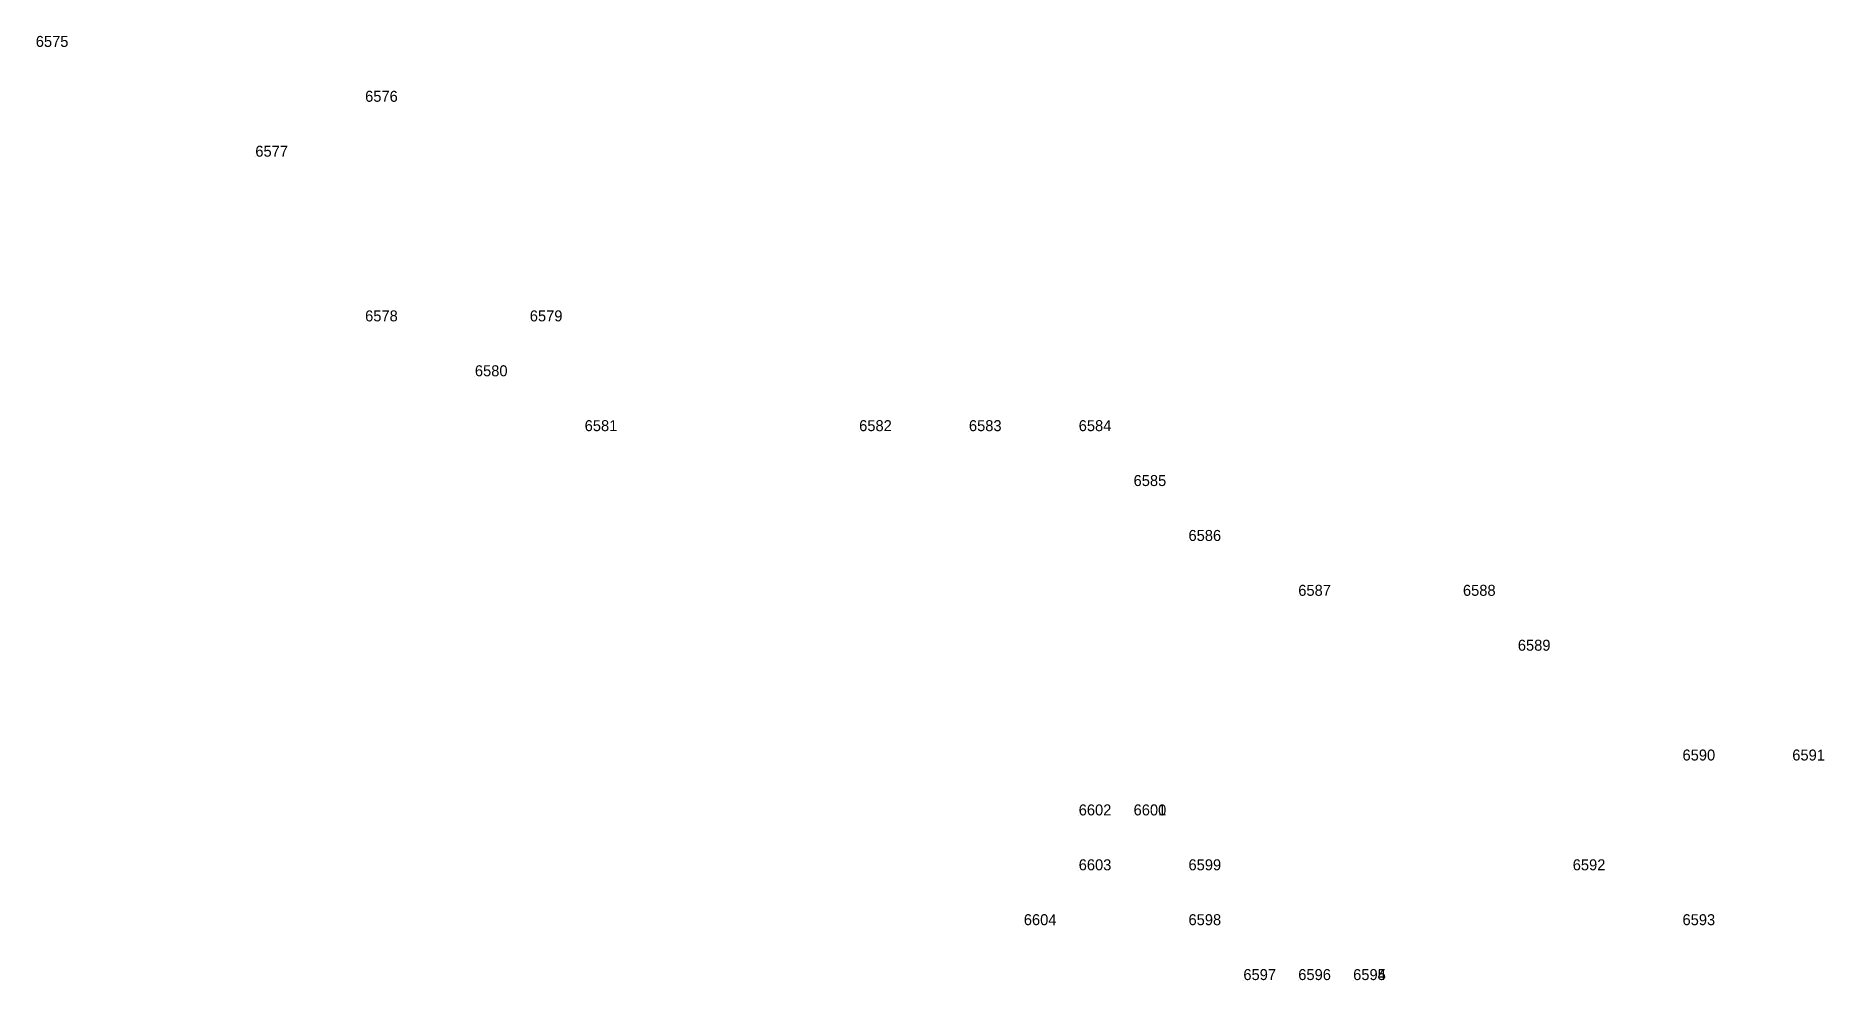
# Model space of a CAD drawing. Extents: x 535182 to 560328, y 1820963 to 1852759.
# Drawn here: x 543900 to 543932.58, y 1835520 to 1835537.2 of the extents above; entities that cross this region are included whole.
import ezdxf

# ---------------------------------------------------------------- set-up
doc = ezdxf.new("R2010")
doc.units = 0
doc.layers.add('Level 12', color=7, linetype='Continuous')
doc.layers.add('Level 7', color=7, linetype='Continuous')

msp = doc.modelspace()

# ---------------------------------------------------------------- texts
at = {"layer": 'Level 12'}
for s, p in [('6575', (543900, 1835537)), ('6576', (543906, 1835536)), ('6577', (543904, 1835535)), ('6578', (543906, 1835532)), ('6579', (543909, 1835532)), ('6580', (543908, 1835531)), ('6581', (543910, 1835530)), ('6582', (543915, 1835530)), ('6583', (543917, 1835530)), ('6584', (543919, 1835530)), ('6585', (543920, 1835529)), ('6586', (543921, 1835528)), ('6587', (543923, 1835527)), ('6588', (543926, 1835527)), ('6589', (543927, 1835526)), ('6590', (543930, 1835524)), ('6591', (543932, 1835524)), ('6602', (543919, 1835523)), ('6600', (543920, 1835523)), ('6601', (543920, 1835523)), ('6603', (543919, 1835522)), ('6599', (543921, 1835522)), ('6592', (543928, 1835522)), ('6604', (543918, 1835521)), ('6598', (543921, 1835521)), ('6593', (543930, 1835521)), ('6597', (543922, 1835520)), ('6596', (543923, 1835520)), ('6594', (543924, 1835520)), ('6595', (543924, 1835520))]:
    msp.add_text(s, height=0.2, dxfattribs=at).set_placement(p)

# ---------------------------------------------------------------- linework, layer by layer
at = {"layer": 'Level 7'}
for p, q in [((543900, 1835537), (543900, 1835537)), ((543906, 1835536), (543906, 1835536)), ((543904, 1835535), (543904, 1835535)), ((543906, 1835532), (543906, 1835532)), ((543909, 1835532), (543909, 1835532)), ((543908, 1835531), (543908, 1835531)), ((543910, 1835530), (543910, 1835530)), ((543915, 1835530), (543915, 1835530)), ((543917, 1835530), (543917, 1835530)), ((543919, 1835530), (543919, 1835530)), ((543920, 1835529), (543920, 1835529)), ((543921, 1835528), (543921, 1835528)), ((543923, 1835527), (543923, 1835527)), ((543926, 1835527), (543926, 1835527)), ((543927, 1835526), (543927, 1835526)), ((543930, 1835524), (543930, 1835524)), ((543932, 1835524), (543932, 1835524)), ((543919, 1835523), (543919, 1835523)), ((543920, 1835523), (543920, 1835523)), ((543920, 1835523), (543920, 1835523)), ((543919, 1835522), (543919, 1835522)), ((543921, 1835522), (543921, 1835522)), ((543928, 1835522), (543928, 1835522)), ((543918, 1835521), (543918, 1835521)), ((543921, 1835521), (543921, 1835521)), ((543930, 1835521), (543930, 1835521)), ((543922, 1835520), (543922, 1835520)), ((543923, 1835520), (543923, 1835520)), ((543924, 1835520), (543924, 1835520)), ((543924, 1835520), (543924, 1835520))]:
    msp.add_line(p, q, dxfattribs=at)

msp.set_redraw_order([(e.dxf.handle, doc.entitydb.next_handle()) for e in msp.query("TEXT MTEXT ATTDEF DIMENSION ARC_DIMENSION")])  # texts and dimensions are drawn at this point

doc.saveas('drawing.dxf')
